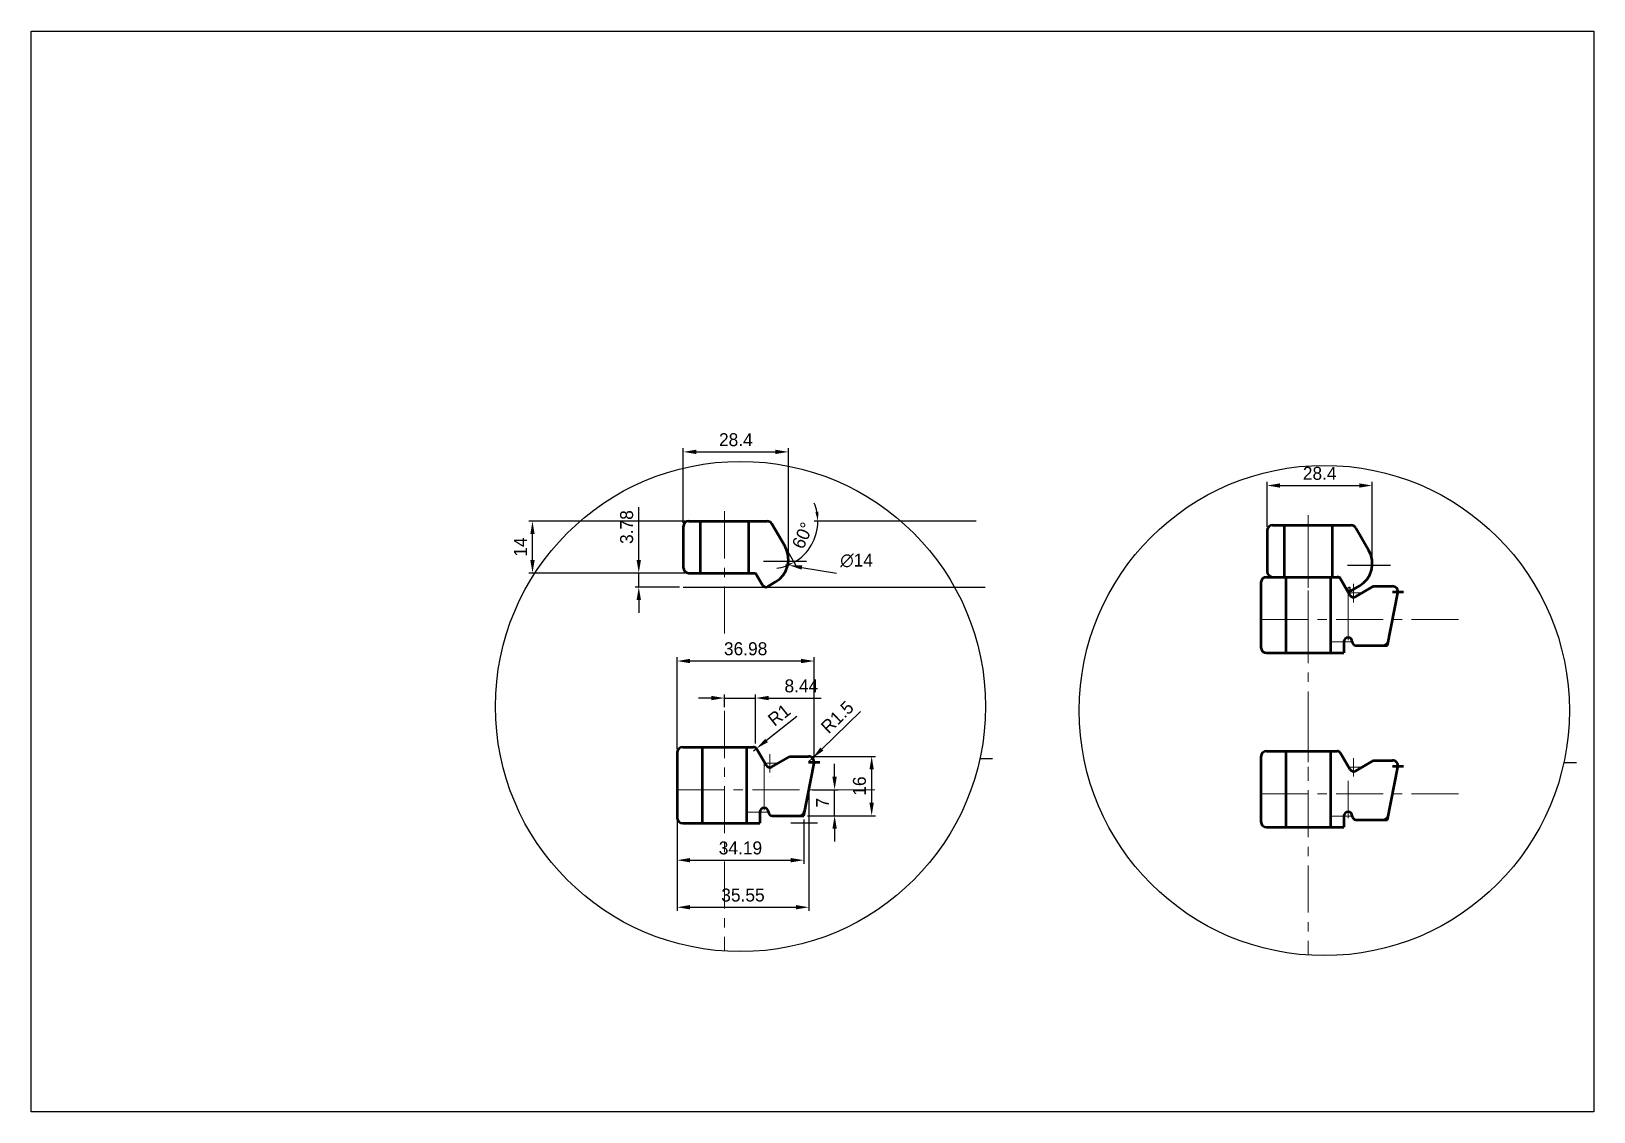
# Model space of a CAD drawing. Header units: millimetres. Extents: x -8 to 3214, y -115 to 422.
# Drawn here: x 1496.5 to 1918.3, y 5.3 to 296.9 of the extents above; entities that cross this region are included whole.
import ezdxf

# ---------------------------------------------------------------- set-up
doc = ezdxf.new("R2010")
doc.units = ezdxf.units.MM
doc.header["$PDSIZE"] = -1
doc.linetypes.add('CENTERX2', pattern=[20.32, 12.7, -2.54, 2.54, -2.54])
for name, color, linetype, lineweight in [('AM_0', 7, 'Continuous', 50), ('AM_5', 92, 'Continuous', 25), ('粗实线1', 230, 'Continuous', 15)]:
    doc.layers.add(name, color=color, linetype=linetype, lineweight=lineweight)
doc.styles.get("Standard").update_dxf_attribs({"font": 'FZYTK.TTF'})
doc.dimstyles.new('AM_ISO$0', dxfattribs={"dimtxt": 3.5, "dimasz": 3.5, "dimexe": 1, "dimexo": 1, "dimgap": 1.5, "dimtad": 1, "dimdsep": 46, "dimtxsty": 'Standard', "dimcen": 0, "dimclrd": 256, "dimclre": 256, "dimclrt": 140, "dimadec": 0, "dimazin": 2, "dimtp": 0.1, "dimtm": 0.1, "dimtfac": 0.71, "dimtmove": 0, "dimatfit": 3, "dimfxl": 1, "dimlwd": -1, "dimlwe": -1, "dimarcsym": 1})
doc.dimstyles.new('AM_ISO$2', dxfattribs={"dimtxt": 3.5, "dimasz": 2.5, "dimexe": 1, "dimexo": 1, "dimgap": 1.5, "dimtad": 1, "dimdsep": 46, "dimtxsty": 'Standard', "dimcen": 0, "dimclrd": 256, "dimclre": 256, "dimclrt": 140, "dimadec": 0, "dimazin": 2, "dimtp": 0.1, "dimtm": 0.1, "dimtfac": 0.71, "dimtdec": 3, "dimtmove": 0, "dimatfit": 3, "dimfxl": 1, "dimlwd": -1, "dimlwe": -1, "dimarcsym": 1})
doc.dimstyles.new('AM_ISO$3', dxfattribs={"dimtxt": 3.5, "dimasz": 3.5, "dimexe": 1, "dimexo": 1, "dimgap": 1.5, "dimtad": 1, "dimtoh": 1, "dimdsep": 46, "dimtxsty": 'Standard', "dimcen": 0, "dimclrd": 256, "dimclre": 256, "dimclrt": 140, "dimadec": 0, "dimazin": 2, "dimtp": 0.1, "dimtm": 0.1, "dimtfac": 0.71, "dimtofl": 0, "dimtmove": 0, "dimatfit": 0, "dimfxl": 1, "dimlwd": -1, "dimlwe": -1, "dimarcsym": 1})
doc.dimstyles.new('AM_ISO$4', dxfattribs={"dimtxt": 3.5, "dimasz": 3.5, "dimexe": 1, "dimexo": 1, "dimgap": 1.5, "dimtad": 1, "dimdsep": 46, "dimtxsty": 'Standard', "dimcen": 0, "dimclrd": 256, "dimclre": 256, "dimclrt": 140, "dimadec": 0, "dimazin": 2, "dimtp": 0.1, "dimtm": 0.1, "dimtfac": 0.71, "dimtmove": 0, "dimatfit": 3, "dimfxl": 1, "dimlwd": -1, "dimlwe": -1, "dimarcsym": 1})

msp = doc.modelspace()

# ---------------------------------------------------------------- blocks, each defined once
blk = doc.blocks.new('*D52')
at = {"layer": 'AM_5', "linetype": 'ByBlock', "transparency": 16777216}
for p, q in [((1673.02, 164.68), (1630.82, 164.68)), ((1631.82, 154.18), (1631.82, 161.18)), ((1673.02, 150.68), (1630.82, 150.68))]:
    blk.add_line(p, q, dxfattribs=at)
at = {"layer": 'AM_5', "transparency": 16777216}
for points in [[(1631.23, 161.18), (1632.4, 161.18), (1631.82, 164.68)], [(1631.23, 154.18), (1632.4, 154.18), (1631.82, 150.68)]]:
    blk.add_solid(points, dxfattribs=at)
at = {"layer": 'Defpoints', "color": 0, "transparency": 16777216}
for p in [(1631.82, 164.68), (1674.02, 164.68), (1674.02, 150.68)]:
    blk.add_point(p, dxfattribs=at)
at = {"layer": 'AM_5', "color": 140, "transparency": 16777216, "insert": (1628.57, 157.68), "char_height": 3.5, "attachment_point": 5, "rotation": 90}
blk.add_mtext('14', dxfattribs=at)
blk = doc.blocks.new('*D53')
at = {"layer": 'AM_5', "linetype": 'ByBlock', "transparency": 16777216}
for p, q in [((1660.52, 154.18), (1660.52, 168.48)), ((1673.02, 150.68), (1659.52, 150.68)), ((1660.52, 146.9), (1660.52, 150.68)), ((1671.52, 146.9), (1659.52, 146.9)), ((1660.52, 143.4), (1660.52, 139.9))]:
    blk.add_line(p, q, dxfattribs=at)
at = {"layer": 'AM_5', "transparency": 16777216}
for points in [[(1659.93, 154.18), (1661.1, 154.18), (1660.52, 150.68)], [(1659.93, 143.4), (1661.1, 143.4), (1660.52, 146.9)]]:
    blk.add_solid(points, dxfattribs=at)
at = {"layer": 'Defpoints', "color": 0, "transparency": 16777216}
for p in [(1660.52, 150.68), (1674.02, 150.68), (1672.52, 146.9)]:
    blk.add_point(p, dxfattribs=at)
at = {"layer": 'AM_5', "color": 140, "transparency": 16777216, "insert": (1657.25, 163.08), "char_height": 3.5, "attachment_point": 5, "rotation": 90}
blk.add_mtext('3.78', dxfattribs=at)
blk = doc.blocks.new('*D54')
at = {"layer": 'AM_5', "linetype": 'ByBlock', "transparency": 16777216}
for p, q in [((1672.52, 164.18), (1672.52, 184.37)), ((1676.02, 183.37), (1697.42, 183.37)), ((1700.92, 154.87), (1700.92, 184.37))]:
    blk.add_line(p, q, dxfattribs=at)
at = {"layer": 'AM_5', "transparency": 16777216}
for points in [[(1676.02, 183.95), (1676.02, 182.79), (1672.52, 183.37)], [(1697.42, 183.95), (1697.42, 182.79), (1700.92, 183.37)]]:
    blk.add_solid(points, dxfattribs=at)
at = {"layer": 'Defpoints', "color": 0, "transparency": 16777216}
for p in [(1700.92, 183.37), (1672.52, 163.18), (1700.92, 153.87)]:
    blk.add_point(p, dxfattribs=at)
at = {"layer": 'AM_5', "color": 140, "transparency": 16777216, "insert": (1686.72, 186.64), "char_height": 3.5, "attachment_point": 5}
blk.add_mtext('28.4', dxfattribs=at)
blk = doc.blocks.new('*D55')
at = {"linetype": 'ByBlock', "transparency": 16777216}
blk.add_line((1704.56, 152.19), (1713.85, 150.68), dxfattribs=at)
at = {"transparency": 16777216}
blk.add_solid([(1704.65, 152.76), (1704.47, 151.61), (1701.11, 152.75)], dxfattribs=at)
at = {"layer": 'Defpoints', "color": 0, "transparency": 16777216}
for p in [(1687.29, 154.99), (1701.11, 152.75)]:
    blk.add_point(p, dxfattribs=at)
at = {"color": 140, "transparency": 16777216, "insert": (1719.32, 154.06), "char_height": 3.5, "attachment_point": 5}
blk.add_mtext('∅14', dxfattribs=at)
blk = doc.blocks.new('*D56')
at = {"transparency": 16777216}
for p, q in [((1751.62, 164.68), (1707.85, 164.68)), ((1700.76, 156.5), (1702.95, 152.71))]:
    blk.add_line(p, q, dxfattribs=at)
for start, end in [(11.1923, 22.3846), (300, 360), (277.6154, 288.8077)]:
    blk.add_arc((1696.04, 164.68), 12.82, start, end, dxfattribs=at)
for points in [[(1709.03, 167.21), (1708.2, 167.13), (1708.85, 164.68)], [(1700, 152.92), (1700.34, 152.16), (1702.45, 153.58)]]:
    blk.add_solid(points, dxfattribs=at)
at = {"layer": 'Defpoints', "color": 0, "transparency": 16777216}
for p in [(1752.62, 164.68), (1756.04, 164.68), (1696.47, 163.93), (1700.26, 157.37), (1705.86, 156.44)]:
    blk.add_point(p, dxfattribs=at)
at = {"color": 140, "transparency": 16777216, "insert": (1704.75, 160.81), "char_height": 3.5, "attachment_point": 5, "rotation": 66.0507}
blk.add_mtext('60°', dxfattribs=at)
blk = doc.blocks.new('*D44')
at = {"layer": 'AM_5', "linetype": 'ByBlock', "transparency": 16777216}
for p, q in [((1680.12, 116.93), (1676.62, 116.93)), ((1683.62, 114.45), (1683.62, 117.93)), ((1683.62, 116.93), (1692.06, 116.93)), ((1692.06, 104.68), (1692.06, 117.93)), ((1695.56, 116.93), (1709.77, 116.93))]:
    blk.add_line(p, q, dxfattribs=at)
at = {"layer": 'AM_5', "transparency": 16777216}
for points in [[(1680.12, 117.52), (1680.12, 116.35), (1683.62, 116.93)], [(1695.56, 117.52), (1695.56, 116.35), (1692.06, 116.93)]]:
    blk.add_solid(points, dxfattribs=at)
at = {"layer": 'Defpoints', "color": 0, "transparency": 16777216}
for p in [(1692.06, 116.93), (1683.62, 113.45), (1692.06, 103.68)]:
    blk.add_point(p, dxfattribs=at)
at = {"layer": 'AM_5', "color": 140, "transparency": 16777216, "insert": (1704.41, 120.2), "char_height": 3.5, "attachment_point": 5}
blk.add_mtext('8.44', dxfattribs=at)
blk = doc.blocks.new('*D45')
at = {"linetype": 'ByBlock', "transparency": 16777216}
for p, q in [((1720.35, 113.28), (1709.93, 103.16)), ((1706.35, 99.68), (1707.42, 100.72))]:
    blk.add_line(p, q, dxfattribs=at)
at = {"transparency": 16777216}
blk.add_solid([(1709.53, 103.58), (1710.34, 102.74), (1707.42, 100.72)], dxfattribs=at)
at = {"layer": 'Defpoints', "color": 0, "transparency": 16777216}
for p in [(1706.35, 99.68), (1707.42, 100.72)]:
    blk.add_point(p, dxfattribs=at)
at = {"color": 140, "transparency": 16777216, "insert": (1714.11, 111.79), "char_height": 3.5, "attachment_point": 5, "rotation": 44.1581}
blk.add_mtext('R1.5', dxfattribs=at)
blk = doc.blocks.new('*D46')
at = {"linetype": 'ByBlock', "transparency": 16777216}
for p, q in [((1703.15, 111.97), (1695, 105.48)), ((1691.48, 102.68), (1692.26, 103.3))]:
    blk.add_line(p, q, dxfattribs=at)
at = {"transparency": 16777216}
blk.add_solid([(1694.64, 105.94), (1695.36, 105.02), (1692.26, 103.3)], dxfattribs=at)
at = {"layer": 'Defpoints', "color": 0, "transparency": 16777216}
for p in [(1691.48, 102.68), (1692.26, 103.3)]:
    blk.add_point(p, dxfattribs=at)
at = {"color": 140, "transparency": 16777216, "insert": (1698.41, 112.37), "char_height": 3.5, "attachment_point": 5, "rotation": 38.5276}
blk.add_mtext('R1', dxfattribs=at)
blk = doc.blocks.new('*D47')
at = {"layer": 'AM_5', "linetype": 'ByBlock', "transparency": 16777216}
for p, q in [((1670.87, 91.18), (1670.87, 59.48)), ((1706.42, 91.18), (1706.42, 59.48)), ((1674.37, 60.48), (1702.92, 60.48))]:
    blk.add_line(p, q, dxfattribs=at)
at = {"layer": 'AM_5', "transparency": 16777216}
for points in [[(1674.37, 61.07), (1674.37, 59.9), (1670.87, 60.48)], [(1702.92, 61.07), (1702.92, 59.9), (1706.42, 60.48)]]:
    blk.add_solid(points, dxfattribs=at)
at = {"layer": 'Defpoints', "color": 0, "transparency": 16777216}
for p in [(1670.87, 92.18), (1706.42, 92.18), (1706.42, 60.48)]:
    blk.add_point(p, dxfattribs=at)
at = {"layer": 'AM_5', "color": 140, "transparency": 16777216, "insert": (1688.64, 63.75), "char_height": 3.5, "attachment_point": 5}
blk.add_mtext('35.55', dxfattribs=at)
blk = doc.blocks.new('*D48')
at = {"layer": 'AM_5', "linetype": 'ByBlock', "transparency": 16777216}
for p, q in [((1670.87, 103.18), (1670.87, 127.93)), ((1704.35, 126.93), (1674.37, 126.93)), ((1707.85, 100.68), (1707.85, 127.93))]:
    blk.add_line(p, q, dxfattribs=at)
at = {"layer": 'AM_5', "transparency": 16777216}
for points in [[(1674.37, 127.52), (1674.37, 126.35), (1670.87, 126.93)], [(1704.35, 127.52), (1704.35, 126.35), (1707.85, 126.93)]]:
    blk.add_solid(points, dxfattribs=at)
at = {"layer": 'Defpoints', "color": 0, "transparency": 16777216}
for p in [(1670.87, 126.93), (1670.87, 102.18), (1707.85, 99.68)]:
    blk.add_point(p, dxfattribs=at)
at = {"layer": 'AM_5', "color": 140, "transparency": 16777216, "insert": (1689.36, 130.22), "char_height": 3.5, "attachment_point": 5}
blk.add_mtext('36.98', dxfattribs=at)
blk = doc.blocks.new('*D49')
at = {"layer": 'AM_5', "linetype": 'ByBlock', "transparency": 16777216}
for p, q in [((1670.87, 83.68), (1670.87, 72.18)), ((1705.06, 84.18), (1705.06, 72.18)), ((1674.37, 73.18), (1701.56, 73.18))]:
    blk.add_line(p, q, dxfattribs=at)
at = {"layer": 'AM_5', "transparency": 16777216}
for points in [[(1674.37, 73.76), (1674.37, 72.59), (1670.87, 73.18)], [(1701.56, 73.76), (1701.56, 72.59), (1705.06, 73.18)]]:
    blk.add_solid(points, dxfattribs=at)
at = {"layer": 'Defpoints', "color": 0, "transparency": 16777216}
for p in [(1670.87, 84.68), (1705.06, 85.18), (1705.06, 73.18)]:
    blk.add_point(p, dxfattribs=at)
at = {"layer": 'AM_5', "color": 140, "transparency": 16777216, "insert": (1687.96, 76.46), "char_height": 3.5, "attachment_point": 5}
blk.add_mtext('34.19', dxfattribs=at)
blk = doc.blocks.new('*D50')
at = {"layer": 'AM_5', "linetype": 'ByBlock', "transparency": 16777216}
for p, q in [((1713.38, 95.68), (1713.38, 99.18)), ((1707.42, 92.18), (1714.38, 92.18)), ((1713.38, 85.18), (1713.38, 92.18)), ((1706.06, 85.18), (1714.38, 85.18)), ((1713.38, 81.68), (1713.38, 78.18))]:
    blk.add_line(p, q, dxfattribs=at)
at = {"layer": 'AM_5', "transparency": 16777216}
for points in [[(1712.79, 95.68), (1713.96, 95.68), (1713.38, 92.18)], [(1712.79, 81.68), (1713.96, 81.68), (1713.38, 85.18)]]:
    blk.add_solid(points, dxfattribs=at)
at = {"layer": 'Defpoints', "color": 0, "transparency": 16777216}
for p in [(1706.42, 92.18), (1713.38, 92.18), (1705.06, 85.18)]:
    blk.add_point(p, dxfattribs=at)
at = {"layer": 'AM_5', "color": 140, "transparency": 16777216, "insert": (1710.13, 88.68), "char_height": 3.5, "attachment_point": 5, "rotation": 90}
blk.add_mtext('7', dxfattribs=at)
blk = doc.blocks.new('*D51')
at = {"layer": 'AM_5', "linetype": 'ByBlock', "transparency": 16777216}
for p, q in [((1707.35, 101.18), (1724.38, 101.18)), ((1723.38, 97.68), (1723.38, 88.68)), ((1706.06, 85.18), (1724.38, 85.18))]:
    blk.add_line(p, q, dxfattribs=at)
at = {"layer": 'AM_5', "transparency": 16777216}
for points in [[(1722.79, 97.68), (1723.96, 97.68), (1723.38, 101.18)], [(1722.79, 88.68), (1723.96, 88.68), (1723.38, 85.18)]]:
    blk.add_solid(points, dxfattribs=at)
at = {"layer": 'Defpoints', "color": 0, "transparency": 16777216}
for p in [(1706.35, 101.18), (1705.06, 85.18), (1723.38, 85.18)]:
    blk.add_point(p, dxfattribs=at)
at = {"layer": 'AM_5', "color": 140, "transparency": 16777216, "insert": (1720.1, 93.18), "char_height": 3.5, "attachment_point": 5, "rotation": 90}
blk.add_mtext('16', dxfattribs=at)
blk = doc.blocks.new('*D57')
at = {"layer": 'AM_5', "linetype": 'ByBlock', "transparency": 16777216}
for p, q in [((1830.12, 163.1), (1830.12, 175.29)), ((1833.62, 174.29), (1855.03, 174.29)), ((1858.53, 153.79), (1858.53, 175.29))]:
    blk.add_line(p, q, dxfattribs=at)
at = {"layer": 'AM_5', "transparency": 16777216}
for points in [[(1833.62, 174.87), (1833.62, 173.71), (1830.12, 174.29)], [(1855.03, 174.87), (1855.03, 173.71), (1858.53, 174.29)]]:
    blk.add_solid(points, dxfattribs=at)
at = {"layer": 'Defpoints', "color": 0, "transparency": 16777216}
for p in [(1858.53, 174.29), (1830.12, 162.1), (1858.53, 152.79)]:
    blk.add_point(p, dxfattribs=at)
at = {"layer": 'AM_5', "color": 140, "transparency": 16777216, "insert": (1844.33, 177.56), "char_height": 3.5, "attachment_point": 5}
blk.add_mtext('28.4', dxfattribs=at)

# ---------------------------------------------------------------- dimensions: what is measured, and where the dimension line sits
at = {"color": 3}
dim = msp.add_angular_dim_2l(base=(1705.855841, 156.438808), line1=((1752.617988, 164.678311), (1756.036384, 164.678311)), line2=((1696.469397, 163.928311), (1700.258053, 157.366166)), dimstyle='AM_ISO$2', dxfattribs=at)
dim.commit()
dim.dimension.update_dxf_attribs({"geometry": '*D56', "text_midpoint": (1707.751178, 159.474971), "dimtype": 162})
dim = msp.add_diameter_dim_2p(p1=(1687.28614, 154.986689), p2=(1701.105609, 152.745643), dimstyle='AM_ISO$3', dxfattribs=at)
dim.commit()
dim.dimension.update_dxf_attribs({"geometry": '*D55', "text_midpoint": (1719.316384, 150.678311), "dimtype": 163})
for center, mpoint, picture, middle in [((1691.479034, 102.676537), (1692.261342, 103.299429), '*D46', (1698.408242, 112.371414)), ((1706.346161, 99.676537), (1707.422291, 100.721499), '*D45', (1714.108028, 111.794541))]:
    dim = msp.add_radius_dim(center=center, mpoint=mpoint, dimstyle='AM_ISO$4', dxfattribs=at)
    dim.commit()
    dim.dimension.update_dxf_attribs({"geometry": picture, "text_midpoint": middle})
at = {"layer": 'AM_5'}
for base, p1, p2, picture, middle in [((1700.920505, 183.369269), (1672.516384, 163.178311), (1700.920505, 153.866166), '*D54', (1686.718444, 186.637498)), ((1858.529047, 174.289207), (1830.124926, 162.099149), (1858.529047, 152.787004), '*D57', (1844.326987, 177.557436)), ((1670.866384, 126.932369), (1707.846161, 99.676537), (1670.866384, 102.176537), '*D48', (1689.356273, 130.218827)), ((1692.056384, 116.932369), (1683.616384, 113.446398), (1692.056384, 103.676537), '*D44', (1704.411853, 120.200598)), ((1706.416384, 60.484234), (1670.866384, 92.176537), (1706.416384, 92.176537), '*D47', (1688.641384, 63.752463)), ((1705.055722, 73.176537), (1670.866384, 84.676537), (1705.055722, 85.176537), '*D49', (1687.961053, 76.462996))]:
    dim = msp.add_linear_dim(base=base, p1=p1, p2=p2, dimstyle='AM_ISO$0', dxfattribs=at)
    dim.commit()
    dim.dimension.update_dxf_attribs({"geometry": picture, "text_midpoint": middle})
for base, p1, p2, angle, picture, middle in [((1631.816384, 164.678311), (1674.016384, 150.678311), (1674.016384, 164.678311), 270, '*D52', (1628.566384, 157.678311)), ((1660.516384, 150.678311), (1672.516384, 146.898311), (1674.016384, 150.678311), 270, '*D53', (1657.248155, 163.079352)), ((1723.378314, 85.176537), (1706.346161, 101.176537), (1705.055722, 85.176537), 90, '*D51', (1720.10097, 93.176537)), ((1713.378314, 92.176537), (1705.055722, 85.176537), (1706.416384, 92.176537), 90, '*D50', (1710.128314, 88.676537))]:
    dim = msp.add_linear_dim(base=base, p1=p1, p2=p2, angle=angle, dimstyle='AM_ISO$0', dxfattribs=at)
    dim.commit()
    dim.dimension.update_dxf_attribs({"geometry": picture, "text_midpoint": middle})

# ---------------------------------------------------------------- linework, layer by layer
at = {"color": 3}
for p, q in [((1858.529047, 152.787004), (1858.529047, 162.289206)), ((1694.195875, 153.866166), (1705.816384, 153.866166)), ((1851.804417, 152.787004), (1863.424926, 152.787004)), ((1672.516384, 146.898311), (1754.0083, 146.898311)), ((1852.42466, 146.819149), (1851.558635, 146.319149)), ((1852.42466, 146.819149), (1852.479509, 144.724149)), ((1853.475438, 141.699149), (1853.475438, 141.699149)), ((1752.617988, 100.652483), (1756.036384, 100.652483)), ((1910.226531, 99.573321), (1913.644926, 99.573321)), ((1695.866896, 95.776537), (1695.866896, 95.776537)), ((1701.587777, 83.262423), (1708.77304, 83.262423))]:
    msp.add_line(p, q, dxfattribs=at)
msp.add_lwpolyline([(1496.50957, 296.888929), (1918.30957, 296.888929), (1918.30957, 5.288929), (1496.50957, 5.288929)], close=True, dxfattribs=at)
for centre in [(1687.963895, 114.652483), (1845.572437, 113.573321)]:
    msp.add_circle(centre, 66.152489, dxfattribs=at)
at = {"layer": 'AM_0', "lineweight": 50}
for p, q in [((1674.016384, 164.678311), (1695.170359, 164.678311)), ((1677.116384, 164.678311), (1677.116384, 150.678311)), ((1690.116384, 164.678311), (1690.116384, 150.678311)), ((1672.516384, 163.178311), (1672.516384, 152.178311)), ((1696.469397, 163.928311), (1699.997271, 157.817854)), ((1696.469397, 163.928311), (1699.997271, 157.817854)), ((1830.124926, 162.099149), (1830.124926, 151.099149)), ((1831.624926, 163.599149), (1852.778901, 163.599149)), ((1834.724926, 163.599149), (1834.724926, 149.599149)), ((1847.724926, 163.599149), (1847.724926, 149.599149)), ((1854.077939, 162.849149), (1857.866595, 156.287004)), ((1674.016384, 150.678311), (1692.056384, 150.678311)), ((1692.056384, 150.678311), (1693.950093, 147.398311)), ((1831.624926, 149.599149), (1849.664926, 149.599149)), ((1849.664926, 149.599149), (1851.558635, 146.319149)), ((1863.954703, 145.599149), (1866.989031, 145.599149)), ((1853.125438, 132.099149), (1853.125438, 132.099149)), ((1706.346161, 99.676537), (1709.380489, 99.676537)), ((1863.954703, 98.597375), (1866.989031, 98.597375)), ((1695.516896, 86.176537), (1695.516896, 86.176537)), ((1853.125438, 85.097375), (1853.125438, 85.097375))]:
    msp.add_line(p, q, dxfattribs=at)
at = {"layer": 'AM_0', "color": 1, "lineweight": 50}
for p, q in [((1697.435093, 148.255676), (1695.316118, 147.032285)), ((1828.474926, 148.099149), (1828.474926, 130.599149)), ((1829.974926, 149.599149), (1849.087576, 149.599149)), ((1835.224926, 149.599149), (1835.224926, 129.099149)), ((1847.224926, 149.599149), (1847.224926, 129.099149)), ((1849.953601, 149.099149), (1852.479509, 144.724149)), ((1855.043635, 147.176514), (1852.92466, 145.953123)), ((1854.050438, 144.303219), (1858.893129, 147.099149)), ((1858.893129, 147.099149), (1863.954703, 147.099149)), ((1862.664264, 131.099149), (1865.427144, 145.312935)), ((1850.825438, 132.099149), (1850.825438, 129.099149)), ((1854.125438, 131.099149), (1862.664264, 131.099149)), ((1829.974926, 129.099149), (1850.825438, 129.099149)), ((1670.866384, 102.176537), (1670.866384, 84.676537)), ((1672.366384, 103.676537), (1691.479034, 103.676537)), ((1677.616384, 103.676537), (1677.616384, 83.176537)), ((1689.616384, 103.676537), (1689.616384, 83.176537)), ((1692.345059, 103.176537), (1694.870967, 98.801537)), ((1829.974926, 102.597375), (1849.087576, 102.597375)), ((1835.224926, 102.597375), (1835.224926, 82.097375)), ((1847.224926, 102.597375), (1847.224926, 82.097375)), ((1849.953601, 102.097375), (1852.479509, 97.722375)), ((1696.441896, 98.380608), (1701.284587, 101.176537)), ((1701.284587, 101.176537), (1706.346161, 101.176537)), ((1705.055722, 85.176537), (1707.818602, 99.390324)), ((1828.474926, 101.097375), (1828.474926, 83.597375)), ((1854.050438, 97.301446), (1858.893129, 100.097375)), ((1858.893129, 100.097375), (1863.954703, 100.097375)), ((1862.664264, 84.097375), (1865.427144, 98.311162)), ((1693.216896, 86.176537), (1693.216896, 83.176537)), ((1696.516896, 85.176537), (1705.055722, 85.176537)), ((1850.825438, 85.097375), (1850.825438, 82.097375)), ((1672.366384, 83.176537), (1693.216896, 83.176537)), ((1829.974926, 82.097375), (1850.825438, 82.097375)), ((1854.125438, 84.097375), (1862.664264, 84.097375))]:
    msp.add_line(p, q, dxfattribs=at)
at = {"layer": 'AM_0', "lineweight": 50}
for centre, start, end in [((1674.016384, 163.178311), 90, 180), ((1695.170359, 163.178311), 30, 90), ((1831.624926, 162.099149), 90, 180), ((1852.778901, 162.099149), 30, 90), ((1674.016384, 152.178311), 180, 270), ((1831.624926, 151.099149), 180, 270)]:
    msp.add_arc(centre, 1.5, start, end, dxfattribs=at)
at = {"layer": 'AM_0', "color": 1, "lineweight": 50}
for centre, radius, start, end in [((1693.935093, 154.317854), 7, 300, 30), ((1851.543635, 153.238692), 7, 300, 30), ((1829.974926, 148.099149), 1.5, 90, 180), ((1849.087576, 148.599149), 1, 30, 90), ((1694.816118, 147.898311), 1, 210, 300), ((1852.42466, 146.819149), 1, 210, 300), ((1853.475438, 145.299149), 1.15, 210, 300), ((1863.954703, 145.599149), 1.5, 349, 90), ((1851.975438, 132.099149), 1.15, 0, 180), ((1854.125438, 132.099149), 1, 180, 270), ((1861.427759, 132.599149), 1.5, 270, 349), ((1829.974926, 130.599149), 1.5, 180, 270), ((1672.366384, 102.176537), 1.5, 90, 180), ((1691.479034, 102.676537), 1, 30, 90), ((1829.974926, 101.097375), 1.5, 90, 180), ((1849.087576, 101.597375), 1, 30, 90), ((1695.866896, 99.376537), 1.15, 210, 300), ((1706.346161, 99.676537), 1.5, 349, 90), ((1853.475438, 98.297375), 1.15, 210, 300), ((1863.954703, 98.597375), 1.5, 349, 90), ((1672.366384, 84.676537), 1.5, 180, 270), ((1694.366896, 86.176537), 1.15, 0, 180), ((1696.516896, 86.176537), 1, 180, 270), ((1703.819217, 86.676537), 1.5, 270, 349), ((1851.975438, 85.097375), 1.15, 0, 180), ((1854.125438, 85.097375), 1, 180, 270), ((1861.427759, 85.597375), 1.5, 270, 349), ((1829.974926, 83.597375), 1.5, 180, 270)]:
    msp.add_arc(centre, radius, start, end, dxfattribs=at)
at = {"layer": '粗实线1', "linetype": 'CENTERX2'}
for p, q in [((1683.616384, 167.338271), (1683.616384, 132.665397)), ((1841.224926, 166.259109), (1841.224926, 131.586235)), ((1841.224926, 159.36901), (1841.224926, 94.565618)), ((1853.475438, 147.731751), (1853.475438, 142.764008)), ((1851.975438, 145.299149), (1855.775438, 145.299149)), ((1851.975438, 145.299149), (1851.975438, 131.543658)), ((1828.474926, 138.099149), (1882.976431, 138.099149)), ((1847.224926, 132.099149), (1853.125438, 132.099149)), ((1683.616384, 113.446398), (1683.616384, 48.643006)), ((1841.224926, 112.367236), (1841.224926, 47.563844)), ((1695.866896, 101.80914), (1695.866896, 96.841397)), ((1694.366896, 99.376537), (1698.166896, 99.376537)), ((1694.366896, 99.376537), (1694.366896, 85.621047)), ((1851.975438, 98.297375), (1855.775438, 98.297375)), ((1853.475438, 100.729978), (1853.475438, 95.762234)), ((1851.975438, 94.560535), (1851.975438, 84.541885)), ((1670.866384, 92.176537), (1725.367889, 92.176537)), ((1828.474926, 91.097375), (1882.976431, 91.097375)), ((1689.616384, 86.176537), (1695.516896, 86.176537)), ((1847.224926, 85.097375), (1853.125438, 85.097375))]:
    msp.add_line(p, q, dxfattribs=at)

msp.set_redraw_order([(e.dxf.handle, doc.entitydb.next_handle()) for e in msp.query("TEXT MTEXT ATTDEF DIMENSION ARC_DIMENSION")])  # texts and dimensions are drawn at this point

doc.saveas('drawing.dxf')
